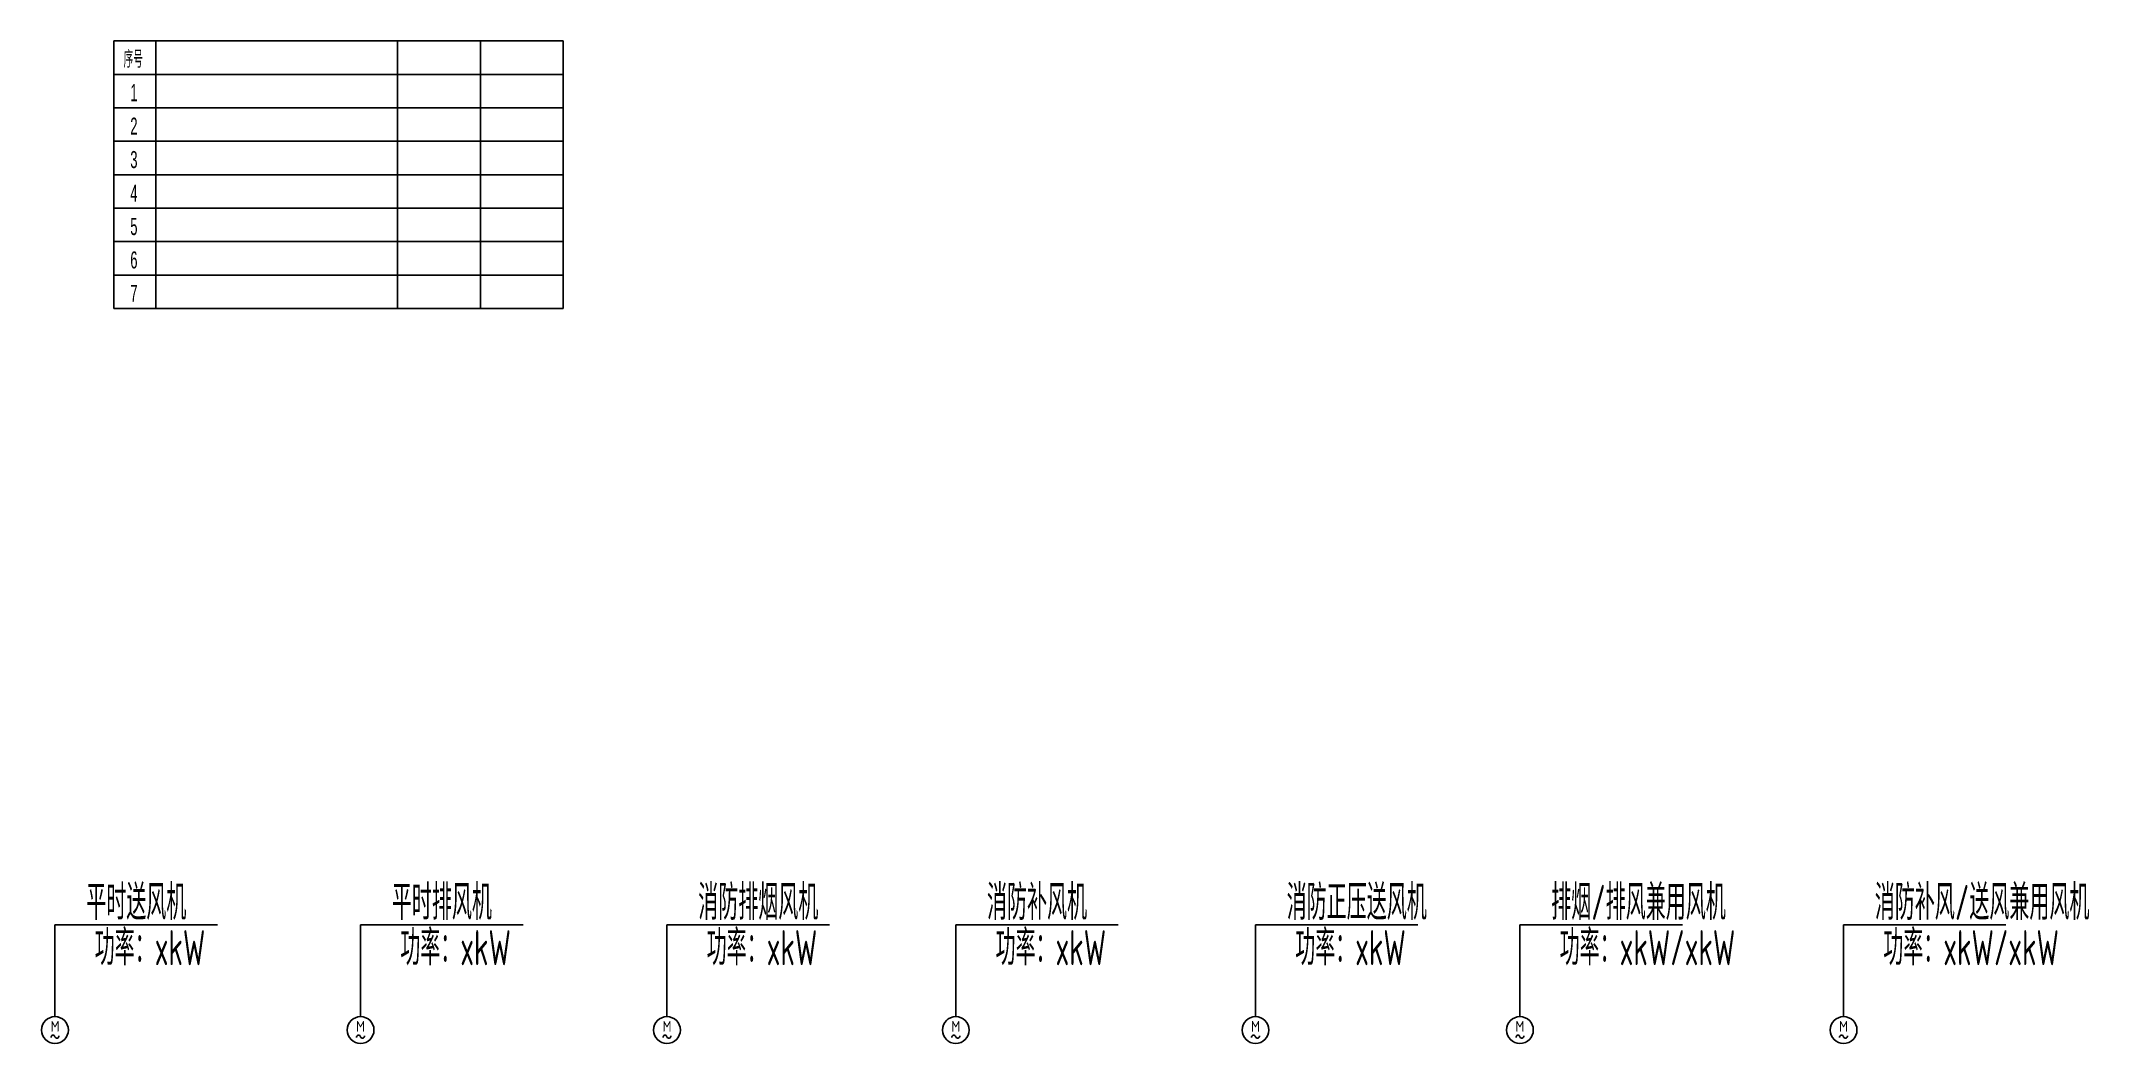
# Model space of a CAD drawing. Header units: millimetres. Extents: x -3085 to 96251, y -1566 to 22776.
# Drawn here: x 23203 to 53813, y 7783 to 22776 of the extents above; entities that cross this region are included whole.
import ezdxf
from ezdxf.enums import TextEntityAlignment as Align

# ---------------------------------------------------------------- set-up
doc = ezdxf.new("R2010")
doc.units = ezdxf.units.MM
for name, color, linetype in [('E-UNIV-NOTE', 6, 'Continuous'), ('EQUIP-动力', 3, 'Continuous'), ('M-VT-TEXT', 21, 'Continuous')]:
    doc.layers.add(name, color=color, linetype=linetype)
doc.styles.add('_TCH_DIM', font='JZFZ_ENG', dxfattribs={"width": 0.8, "bigfont": 'JZFZ_CNA'})
doc.styles.add('_TEL_ATTDEF', font='GBENOR', dxfattribs={"width": 0.8, "height": 3, "bigfont": 'GBCBIG'})
doc.styles.add('_TEL_DIM', font='BZXW', dxfattribs={"width": 0.8, "height": 3.5, "bigfont": 'BZHZ'})
doc.styles.add('TH-STYLE3', font='TSSDENG', dxfattribs={"width": 0.7, "bigfont": 'TSSDCHN'})

msp = doc.modelspace()

# ---------------------------------------------------------------- texts
at = {"layer": 'E-UNIV-NOTE', "style": 'TH-STYLE3', "width": 0.6}
for s, p in [('平时送风机', (23880, 9901)), ('平时排风机', (28447, 9901)), ('消防排烟风机', (33026, 9901)), ('消防补风机', (37342, 9901)), ('消防正压送风机', (41821, 9901)), ('排烟/排风兼用风机', (45774, 9901)), ('消防补风/送风兼用风机', (50610, 9901)), ('功率：xkW', (24006, 9224)), ('功率：xkW', (28573, 9224)), ('功率：xkW', (33152, 9224)), ('功率：xkW', (37469, 9224)), ('功率：xkW', (41948, 9224)), ('功率：xkW/xkW', (45900, 9224)), ('功率：xkW/xkW', (50737, 9224))]:
    msp.add_text(s, height=525, dxfattribs=at).set_placement(p, align=Align.MIDDLE_LEFT)
at = {"layer": 'M-VT-TEXT', "style": '_TCH_DIM', "width": 0.564706}
for s, p in [('序号', (24439, 22375)), ('1', (24539, 21875)), ('2', (24539, 21375)), ('3', (24539, 20875)), ('4', (24539, 20375)), ('5', (24539, 19875)), ('6', (24539, 19375)), ('7', (24539, 18875))]:
    msp.add_text(s, height=255, dxfattribs=at).set_placement(p)

# ---------------------------------------------------------------- blocks, each defined once
blk = doc.blocks.new('$equip$00002875')
at = {"const_width": 0.05}
blk.add_lwpolyline([(0, 0.5, -1), (0, -0.5, -1), (0, 0.5, 0.021884)], format="xyb", dxfattribs=at)
blk.add_circle((0, 0), 0.5)
for centre, radius, start, end in [((-0.073, -0.273), 0.0768, 17.22719, 184.21643), ((0.073, -0.227), 0.0769, 197.25914, 5.11794)]:
    blk.add_arc(centre, radius, start, end)
at = {"color": 7, "style": '_TEL_DIM'}
blk.add_attdef('$TEXT$', text='', height=0.4, dxfattribs=at).set_placement((0.001, 0.137), align=Align.MIDDLE_CENTER)
at = {"color": 7, "style": '_TEL_DIM', "flags": 1}
for tag in ['A', 'REMARK']:
    blk.add_attdef(tag, text='', height=0.00002, dxfattribs=at).set_placement((0, 0), align=Align.MIDDLE_CENTER)

# ---------------------------------------------------------------- linework, layer by layer
at = {"layer": 'E-UNIV-NOTE'}
for p, q in [((23413, 9565), (25841, 9565, 0)), ((23413, 8193), (23413, 9565)), ((27980, 9565), (30408, 9565, 0)), ((27980, 8193), (27980, 9565)), ((32559, 9565), (34987, 9565, 0)), ((32559, 8193), (32559, 9565)), ((36876, 9565), (39303, 9565, 0)), ((36876, 8193), (36876, 9565)), ((41355, 9565), (43782, 9565, 0)), ((41355, 8193), (41355, 9565)), ((45307, 9565), (47735, 9565, 0)), ((45307, 8193), (45307, 9565)), ((50144, 9565), (52571, 9565, 0)), ((50144, 8193), (50144, 9565))]:
    msp.add_line(p, q, dxfattribs=at)
at = {"layer": 'M-VT-TEXT'}
for p, q in [((24292, 18776), (24292, 22776)), ((24292, 22776), (31008, 22776)), ((24918, 22776), (24918, 18776)), ((29771, 22776), (29771, 18776)), ((31008, 22776), (31008, 18776)), ((31008, 22276), (24292, 22276)), ((24292, 18776), (31008, 18776))]:
    msp.add_line(p, q, dxfattribs=at)
for points in [[(28534, 22776), (28534, 18776)], [(24292, 21776), (31008, 21776)], [(24292, 21276), (31008, 21276)], [(24292, 20776), (31008, 20776)], [(24292, 20276), (31008, 20276)], [(24292, 19776), (31008, 19776)], [(24292, 19276), (31008, 19276)]]:
    msp.add_lwpolyline(points, dxfattribs=at)

# ---------------------------------------------------------------- block references
at = {"layer": 'EQUIP-动力'}
ref = msp.add_blockref('$equip$00002875', (23413, 7993), dxfattribs=dict(at, xscale=400, yscale=400, zscale=400))
ref.add_attrib('$TEXT$', 'M', dxfattribs={"layer": '0', "color": 7, "height": 160, "style": '_TEL_ATTDEF'}).set_placement((23414, 8048), align=Align.MIDDLE_CENTER)
ref = msp.add_blockref('$equip$00002875', (27980, 7993), dxfattribs=dict(at, xscale=400, yscale=400, zscale=400))
ref.add_attrib('$TEXT$', 'M', dxfattribs={"layer": '0', "color": 7, "height": 160, "style": '_TEL_ATTDEF'}).set_placement((27980, 8048), align=Align.MIDDLE_CENTER)
ref = msp.add_blockref('$equip$00002875', (32559, 7993), dxfattribs=dict(at, xscale=400, yscale=400, zscale=400))
ref.add_attrib('$TEXT$', 'M', dxfattribs={"layer": '0', "color": 7, "height": 160, "style": '_TEL_ATTDEF'}).set_placement((32560, 8048), align=Align.MIDDLE_CENTER)
ref = msp.add_blockref('$equip$00002875', (36876, 7993), dxfattribs=dict(at, xscale=400, yscale=400, zscale=400))
ref.add_attrib('$TEXT$', 'M', dxfattribs={"layer": '0', "color": 7, "height": 160, "style": '_TEL_ATTDEF'}).set_placement((36876, 8048), align=Align.MIDDLE_CENTER)
ref = msp.add_blockref('$equip$00002875', (41355, 7993), dxfattribs=dict(at, xscale=400, yscale=400, zscale=400))
ref.add_attrib('$TEXT$', 'M', dxfattribs={"layer": '0', "color": 7, "height": 160, "style": '_TEL_ATTDEF'}).set_placement((41355, 8048), align=Align.MIDDLE_CENTER)
ref = msp.add_blockref('$equip$00002875', (45307, 7993), dxfattribs=dict(at, xscale=400, yscale=400, zscale=400))
ref.add_attrib('$TEXT$', 'M', dxfattribs={"layer": '0', "color": 7, "height": 160, "style": '_TEL_ATTDEF'}).set_placement((45307, 8048), align=Align.MIDDLE_CENTER)
ref = msp.add_blockref('$equip$00002875', (50144, 7993), dxfattribs=dict(at, xscale=400, yscale=400, zscale=400))
ref.add_attrib('$TEXT$', 'M', dxfattribs={"layer": '0', "color": 7, "height": 160, "style": '_TEL_ATTDEF'}).set_placement((50144, 8048), align=Align.MIDDLE_CENTER)

msp.set_redraw_order([(e.dxf.handle, doc.entitydb.next_handle()) for e in msp.query("TEXT MTEXT ATTDEF DIMENSION ARC_DIMENSION")])  # texts and dimensions are drawn at this point

doc.saveas('drawing.dxf')
